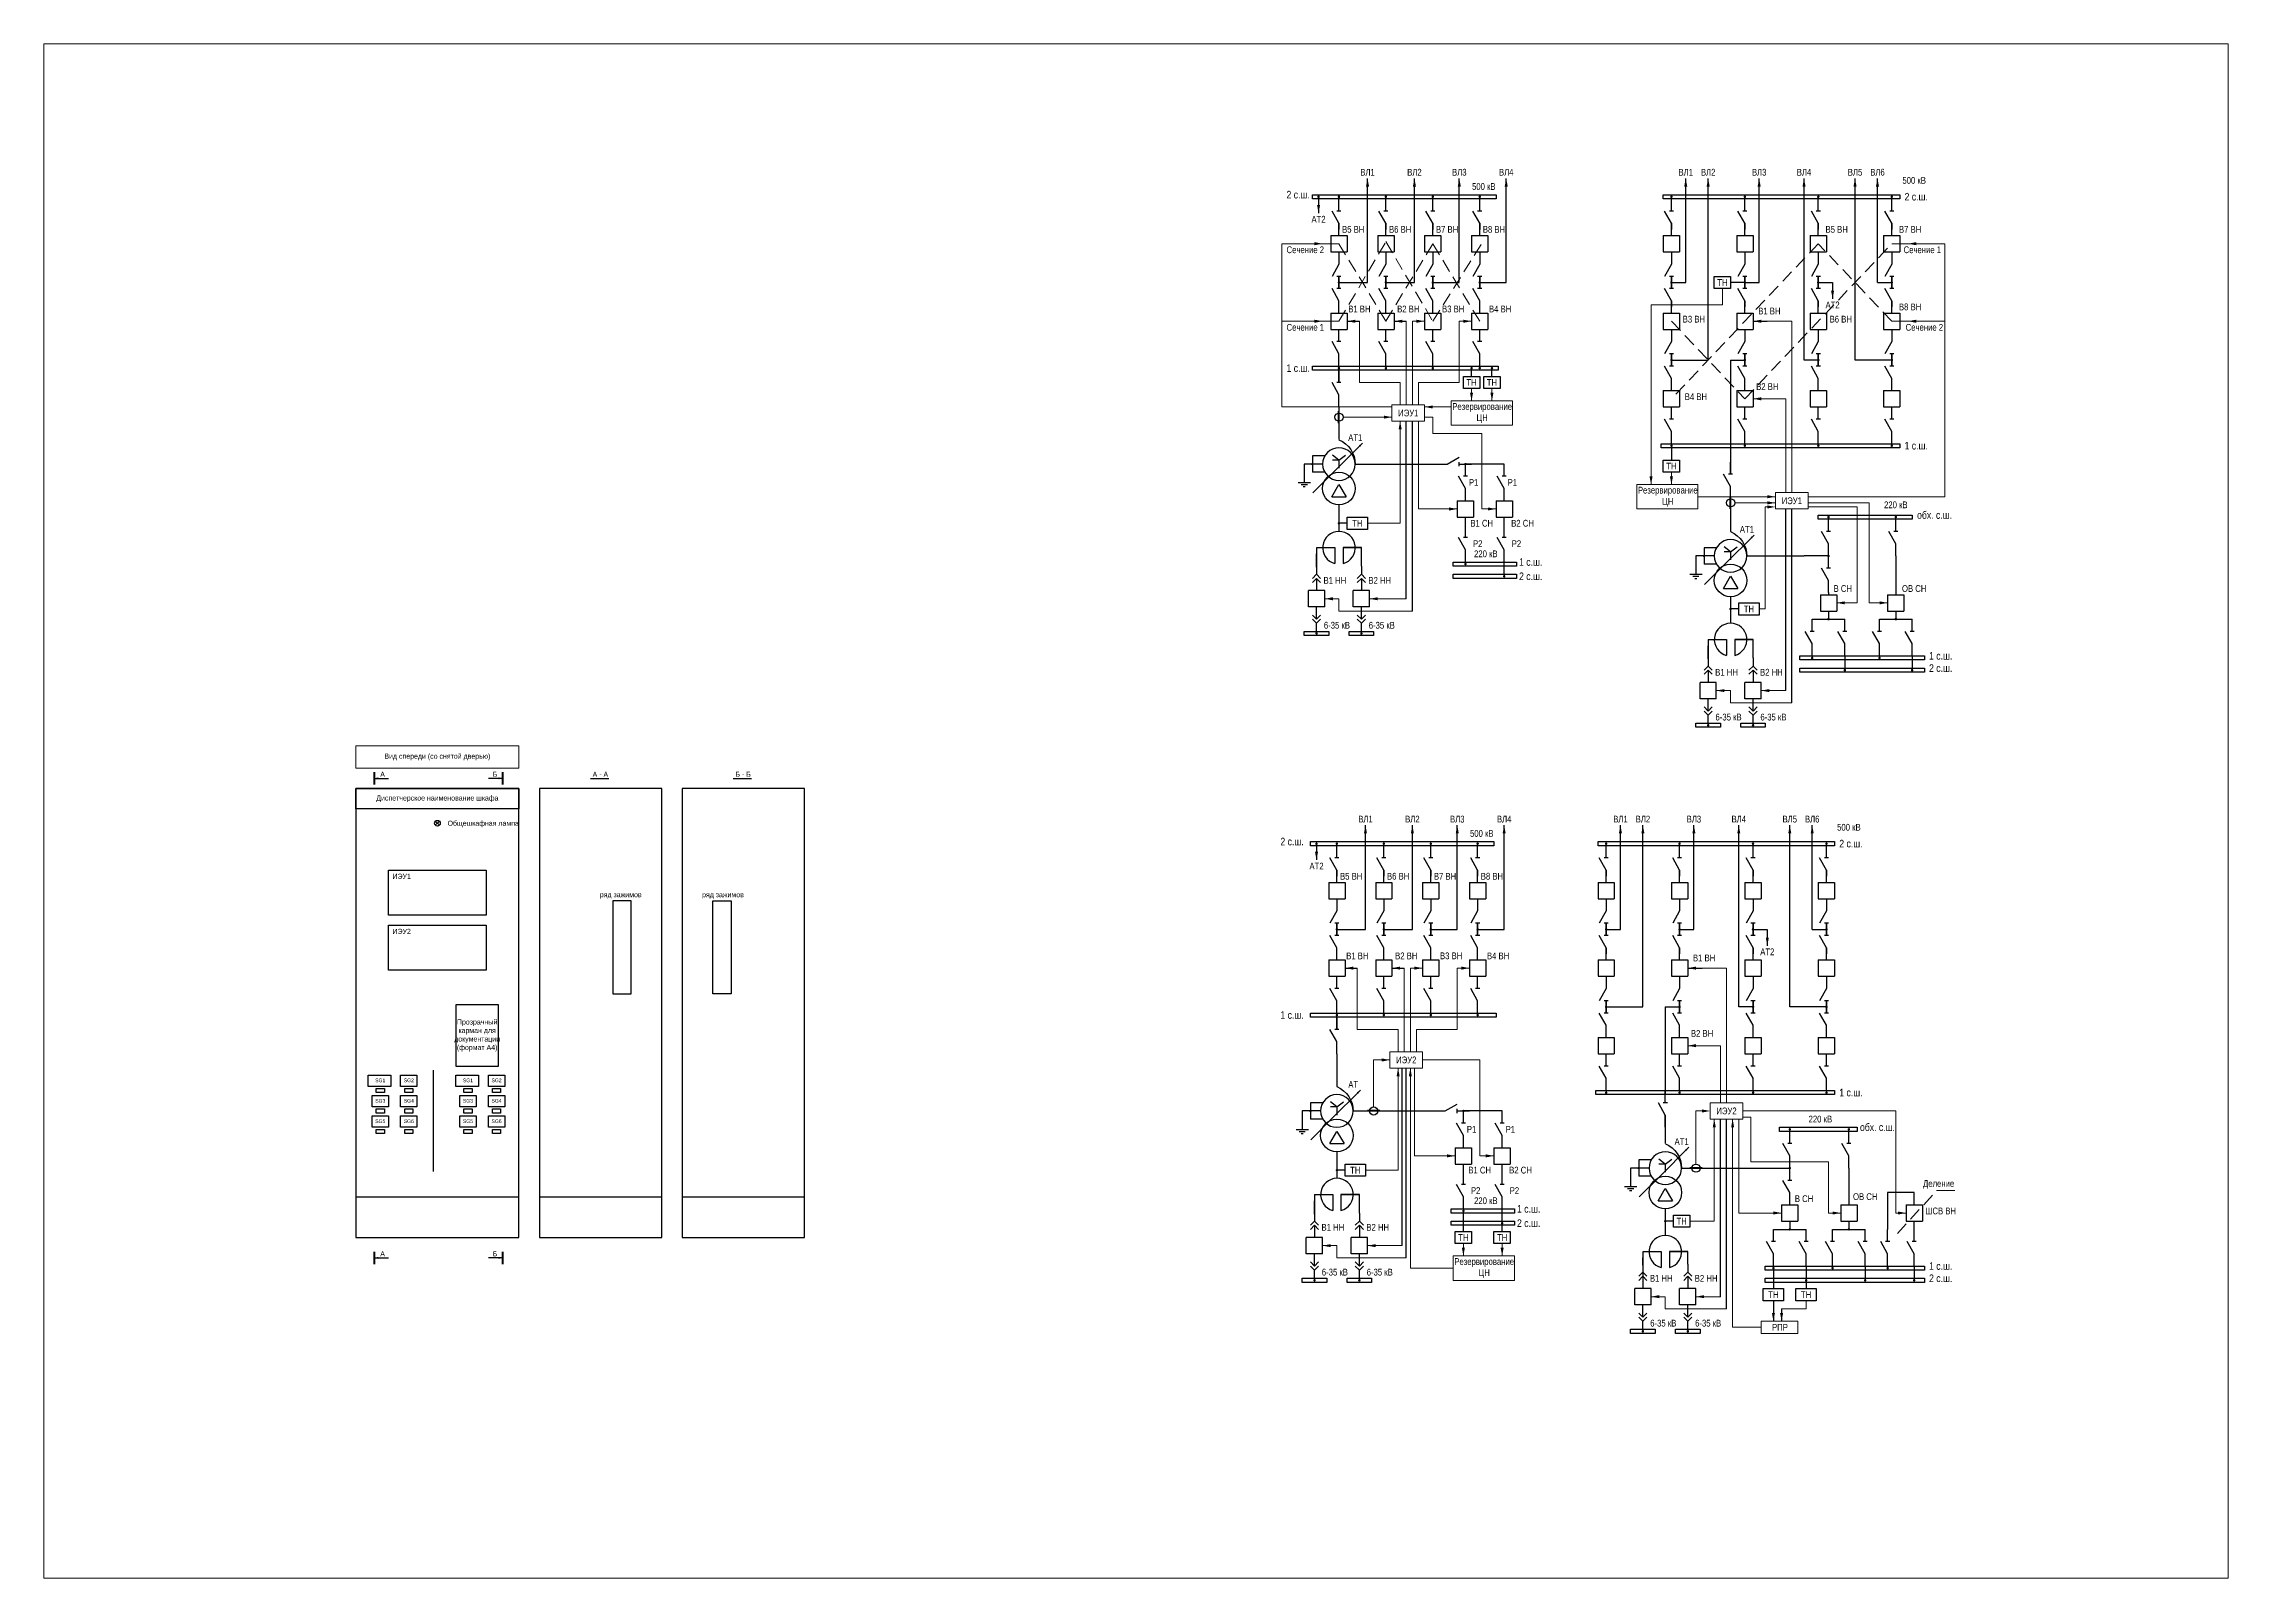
# Model space of a CAD drawing. Header units: millimetres. Extents: x 5769 to 10700, y 4225 to 6895.
# Drawn here: x 6855 to 7926, y 4225 to 4977 of the extents above; entities that cross this region are included whole.
import ezdxf
from ezdxf.enums import TextEntityAlignment as Align

# ---------------------------------------------------------------- set-up
doc = ezdxf.new("R2010")
doc.units = ezdxf.units.MM
doc.linetypes.add('HIDDEN', pattern=[9.525, 6.35, -3.175])
for name, color, linetype, lineweight in [('Основная', 7, 'Continuous', 30), ('Толстая', 7, 'Continuous', 53), ('Тонкая', 7, 'Continuous', 13)]:
    doc.layers.add(name, color=color, linetype=linetype, lineweight=lineweight)
doc.styles.add('Narrow', font='ARIALN.TTF')
doc.styles.get("Standard").update_dxf_attribs({"font": 'ARIALN.TTF'})
doc.styles.add('Вывод', font='tahoma.ttf', dxfattribs={"height": 2.5})
doc.styles.add('Компонент', font='ARIALN.TTF', dxfattribs={"height": 3.5})

msp = doc.modelspace()

# ---------------------------------------------------------------- texts
at = {"layer": 'Основная', "style": 'Narrow'}
for s, p in [('А', (7020, 4619)), ('Б', (7075.1, 4619)), ('А - А', (7124.1, 4619)), ('Б - Б', (7194.1, 4619)), ('Общешкафная лампа', (7053, 4595)), ('ИЭУ1 ', (7026, 4569)), ('ИЭУ2', (7026, 4542)), ('А', (7020, 4384)), ('Б', (7075.1, 4384))]:
    msp.add_text(s, height=2.5, dxfattribs=at).set_placement(p, align=Align.MIDDLE_LEFT)
for s, height, p in [('ряд зажимов', 2.5, (7137.9, 4560)), ('ряд зажимов', 2.5, (7188, 4560)), ('SG1', 1.8, (7020, 4469)), ('SG2', 1.8, (7034, 4469)), ('SG1', 1.8, (7063, 4469)), ('SG2', 1.8, (7077, 4469)), ('SG3', 1.8, (7020, 4459)), ('SG4', 1.8, (7034, 4459)), ('SG3', 1.8, (7063, 4459)), ('SG4', 1.8, (7077, 4459)), ('SG5', 1.8, (7020, 4449)), ('SG6', 1.8, (7034, 4449)), ('SG5', 1.8, (7063, 4449)), ('SG6', 1.8, (7077, 4449))]:
    msp.add_text(s, height=height, dxfattribs=at).set_placement(p, align=Align.MIDDLE_CENTER)
at = {"layer": 'Основная', "attachment_point": 5, "style": 'Narrow'}
for s, insert, char_height, width in [('\\pi-9.9,l9.9,t9.9;ВЛ1', (7504, 4914), 3.3, 40.332), ('\\pi-9.9,l9.9,t9.9;ВЛ2', (7527, 4914), 3.3, 40.332), ('\\pi-9.9,l9.9,t9.9;ВЛ3', (7549, 4914), 3.3, 40.332), ('\\pi-9.9,l9.9,t9.9;500 кВ', (7561, 4907), 3.3, 16.501), ('\\pi-9.9,l9.9,t9.9;ВЛ4', (7572, 4914), 3.3, 40.332), ('\\pi-9.9,l9.9,t9.9;ВЛ1', (7660, 4914), 3.3, 40.332), ('\\pi-9.9,l9.9,t9.9;ВЛ2', (7671, 4914), 3.3, 40.332), ('\\pi-9.9,l9.9,t9.9;ВЛ3', (7696, 4914), 3.3, 40.332), ('\\pi-9.9,l9.9,t9.9;ВЛ4', (7718, 4914), 3.3, 40.332), ('\\pi-9.9,l9.9,t9.9;ВЛ5', (7743, 4914), 3.3, 40.332), ('\\pi-9.9,l9.9,t9.9;ВЛ6', (7754, 4914), 3.3, 40.332), ('\\pi-9.9,l9.9,t9.9;500 кВ', (7772, 4910), 3.3, 16.501), ('\\pi-11.1,l11.1,t11.1;2 с.ш.', (7470, 4903), 3.7, 53.381), ('\\pi-11.1,l11.1,t11.1;2 с.ш.', (7773, 4902), 3.7, 53.381), ('\\pi-9.9,l9.9,t9.9;АТ2', (7480, 4891), 3.3, 10), ('\\pi-9.9,l9.9,t9.9;В5 ВН', (7497, 4886), 3.3, 21.849), ('\\pi-9.9,l9.9,t9.9;В6 ВН', (7520, 4886), 3.3, 21.849), ('\\pi-9.9,l9.9,t9.9;В7 ВН', (7543, 4886), 3.3, 21.849), ('\\pi-9.9,l9.9,t9.9;В8 ВН', (7566, 4886), 3.3, 21.849), ('\\pi-9.9,l9.9,t9.9;В5 ВН', (7734, 4886), 3.3, 21.849), ('\\pi-9.9,l9.9,t9.9;В7 ВН', (7770, 4886), 3.3, 21.849), ('\\pi-9.9,l9.9,t9.9;Сечение 2', (7473.5, 4876), 3.3, 24.849), ('\\pi-9.9,l9.9,t9.9;Сечение 1', (7776, 4876), 3.3, 21.849), ('ТН', (7678, 4860), 3.3, 10), ('\\pi-9.9,l9.9,t9.9;В1 ВН', (7500, 4847), 3.3, 21.849), ('\\pi-9.9,l9.9,t9.9;В2 ВН', (7524, 4847), 3.3, 21.849), ('\\pi-9.9,l9.9,t9.9;В3 ВН', (7546, 4847), 3.3, 21.849), ('\\pi-9.9,l9.9,t9.9;В4 ВН', (7569, 4847), 3.3, 21.849), ('\\pi-9.9,l9.9,t9.9;В3 ВН', (7664, 4842), 3.3, 21.849), ('\\pi-9.9,l9.9,t9.9;В1 ВН', (7701, 4846), 3.3, 21.849), ('\\pi-9.9,l9.9,t9.9;АТ2', (7732, 4849), 3.3, 10), ('\\pi-9.9,l9.9,t9.9;В6 ВН', (7736, 4842), 3.3, 21.849), ('\\pi-9.9,l9.9,t9.9;В8 ВН', (7770, 4848), 3.3, 21.849), ('\\pi-9.9,l9.9,t9.9;Сечение 1', (7473.5, 4838), 3.3, 24.849), ('\\pi-9.9,l9.9,t9.9;Сечение 2', (7777, 4838), 3.3, 21.849), ('\\pi-11.1,l11.1,t11.1;1 с.ш.', (7470, 4818), 3.7, 53.381), ('ТН', (7555, 4811), 3.3, 10), ('ТН', (7565, 4811), 3.3, 10), ('\\pi-9.9,l9.9,t9.9;В2 ВН', (7700, 4809), 3.3, 21.849), ('Резервирование ЦН', (7560.2, 4796), 3.3, 18.389), ('\\pi-9.9,l9.9,t9.9;В4 ВН', (7665, 4804), 3.3, 21.849), ('ИЭУ1', (7524, 4796), 3.3, 16), ('\\pi-9.9,l9.9,t9.9;AT1', (7498, 4784), 3.3, 10), ('\\pi-11.1,l11.1,t11.1;1 с.ш.', (7773, 4780), 3.7, 53.381), ('ТН', (7653, 4770), 3.3, 10), ('\\pi-9.9,l9.9,t9.9;Р1', (7556, 4762), 3.3, 10), ('\\pi-9.9,l9.9,t9.9;Р1', (7575, 4762), 3.3, 10), ('Резервирование ЦН', (7651.2, 4755), 3.3, 18.389), ('ИЭУ1', (7712, 4753), 3.3, 16), ('\\pi-9.9,l9.9,t9.9;220 кВ', (7763, 4751), 3.3, 53.381), ('\\pi-11.1,l11.1,t11.1;обх. с.ш.', (7782, 4746), 3.7, 53.381), ('ТН', (7499, 4742), 3.3, 10), ('\\pi-9.9,l9.9,t9.9;В1 СН', (7560, 4742), 3.3, 21.849), ('\\pi-9.9,l9.9,t9.9;В2 СН', (7580, 4742), 3.3, 21.849), ('\\pi-9.9,l9.9,t9.9;AT1', (7690, 4739), 3.3, 10), ('\\pi-9.9,l9.9,t9.9;Р2', (7558, 4732), 3.3, 10), ('\\pi-9.9,l9.9,t9.9;220 кВ', (7562, 4727), 3.3, 16.501), ('\\pi-9.9,l9.9,t9.9;Р2', (7577, 4732), 3.3, 10), ('\\pi-11.1,l11.1,t11.1;1 с.ш.', (7584, 4723), 3.7, 53.381), ('\\pi-9.9,l9.9,t9.9;В1 НН', (7488, 4714), 3.3, 21.849), ('\\pi-9.9,l9.9,t9.9;В2 НН', (7510, 4714), 3.3, 21.849), ('\\pi-11.1,l11.1,t11.1;2 с.ш.', (7584, 4716), 3.7, 53.381), ('\\pi-9.9,l9.9,t9.9;В СН', (7737, 4710), 3.3, 10), ('\\pi-9.9,l9.9,t9.9;ОВ СН', (7772, 4710), 3.3, 15.035), ('\\pi-9.9,l9.9,t9.9;6-35 кВ', (7489, 4692), 3.3, 40.332), ('\\pi-9.9,l9.9,t9.9;6-35 кВ', (7511, 4692), 3.3, 40.332), ('ТН', (7691, 4700), 3.3, 10), ('\\pi-9.9,l9.9,t9.9;В1 НН', (7680, 4669), 3.3, 21.849), ('\\pi-9.9,l9.9,t9.9;В2 НН', (7702, 4669), 3.3, 21.849), ('\\pi-11.1,l11.1,t11.1;2 с.ш.', (7785, 4671), 3.7, 53.381), ('\\pi-11.1,l11.1,t11.1;1 с.ш.', (7785, 4677), 3.7, 53.381), ('\\pi-9.9,l9.9,t9.9;6-35 кВ', (7681, 4647), 3.3, 40.332), ('\\pi-9.9,l9.9,t9.9;6-35 кВ', (7703, 4647), 3.3, 40.332), ('Диспетчерское наименование шкафа', (7048, 4607), 2.5, 80), ('\\pi-9.9,l9.9,t9.9;ВЛ1', (7503, 4597), 3.3, 40.332), ('\\pi-9.9,l9.9,t9.9;ВЛ2', (7526, 4597), 3.3, 40.332), ('\\pi-9.9,l9.9,t9.9;ВЛ3', (7548, 4597), 3.3, 40.332), ('\\pi-9.9,l9.9,t9.9;ВЛ4', (7571, 4597), 3.3, 40.332), ('\\pi-9.9,l9.9,t9.9;ВЛ1', (7628, 4597), 3.3, 40.332), ('\\pi-9.9,l9.9,t9.9;ВЛ2', (7639, 4597), 3.3, 40.332), ('\\pi-9.9,l9.9,t9.9;ВЛ3', (7664, 4597), 3.3, 40.332), ('\\pi-9.9,l9.9,t9.9;ВЛ4', (7686, 4597), 3.3, 40.332), ('\\pi-9.9,l9.9,t9.9;ВЛ5', (7711, 4597), 3.3, 40.332), ('\\pi-9.9,l9.9,t9.9;ВЛ6', (7722, 4597), 3.3, 40.332), ('\\pi-9.9,l9.9,t9.9;500 кВ', (7740, 4593), 3.3, 16.501), ('\\pi-11.1,l11.1,t11.1;2 с.ш.', (7467, 4586), 3.7, 53.381), ('\\pi-9.9,l9.9,t9.9;500 кВ', (7560, 4590), 3.3, 16.501), ('\\pi-11.1,l11.1,t11.1;2 с.ш.', (7741, 4585), 3.7, 53.381), ('\\pi-9.9,l9.9,t9.9;АТ2', (7479, 4574), 3.3, 10), ('\\pi-9.9,l9.9,t9.9;В5 ВН', (7496, 4569), 3.3, 21.849), ('\\pi-9.9,l9.9,t9.9;В6 ВН', (7519, 4569), 3.3, 21.849), ('\\pi-9.9,l9.9,t9.9;В7 ВН', (7542, 4569), 3.3, 21.849), ('\\pi-9.9,l9.9,t9.9;В8 ВН', (7565, 4569), 3.3, 21.849), ('\\pi-9.9,l9.9,t9.9;В1 ВН', (7499, 4530), 3.3, 21.849), ('\\pi-9.9,l9.9,t9.9;В2 ВН', (7523, 4530), 3.3, 21.849), ('\\pi-9.9,l9.9,t9.9;В3 ВН', (7545, 4530), 3.3, 21.849), ('\\pi-9.9,l9.9,t9.9;В4 ВН', (7568, 4530), 3.3, 21.849), ('\\pi-9.9,l9.9,t9.9;В1 ВН', (7669, 4529), 3.3, 21.849), ('\\pi-9.9,l9.9,t9.9;АТ2', (7700, 4532), 3.3, 10), ('Прозрачный карман для документации (формат А4)', (7067.5, 4491), 2.5, 21), ('\\pi-11.1,l11.1,t11.1;1 с.ш.', (7467, 4501), 3.7, 53.381), ('\\pi-9.9,l9.9,t9.9;В2 ВН', (7668, 4492), 3.3, 21.849), ('ИЭУ2', (7523, 4479), 3.3, 16), ('\\pi-9.9,l9.9,t9.9;AT', (7497, 4467), 3.3, 10), ('ИЭУ2', (7680, 4454), 3.3, 16), ('\\pi-11.1,l11.1,t11.1;1 с.ш.', (7741, 4463), 3.7, 53.381), ('\\pi-9.9,l9.9,t9.9;Р1', (7555, 4445), 3.3, 10), ('\\pi-9.9,l9.9,t9.9;Р1', (7574, 4445), 3.3, 10), ('\\pi-9.9,l9.9,t9.9;220 кВ', (7726, 4450), 3.3, 53.381), ('\\pi-11.1,l11.1,t11.1;обх. с.ш.', (7754, 4446), 3.7, 53.381), ('\\pi-9.9,l9.9,t9.9;AT1', (7658, 4439), 3.3, 10), ('ТН', (7498, 4425), 3.3, 10), ('\\pi-9.9,l9.9,t9.9;В1 СН', (7559, 4425), 3.3, 21.849), ('\\pi-9.9,l9.9,t9.9;В2 СН', (7579, 4425), 3.3, 21.849), ('\\pi-9.9,l9.9,t9.9;Р2', (7557, 4415), 3.3, 10), ('\\pi-9.9,l9.9,t9.9;Р2', (7576, 4415), 3.3, 10), ('\\pi-9.9,l9.9,t9.9;В СН', (7718, 4411), 3.3, 10), ('\\pi-9.9,l9.9,t9.9;ОВ СН', (7748, 4412), 3.3, 15.035), ('\\pi-9.9,l9.9,t9.9;Деление', (7784, 4418), 3.3, 21.849), ('\\pi-9.9,l9.9,t9.9;220 кВ', (7562, 4410), 3.3, 16.501), ('\\pi-11.1,l11.1,t11.1;1 с.ш.', (7583, 4406), 3.7, 53.381), ('\\pi-9.9,l9.9,t9.9;ШСВ ВН', (7785, 4405), 3.3, 18.758), ('\\pi-9.9,l9.9,t9.9;В1 НН', (7487, 4397), 3.3, 21.849), ('\\pi-9.9,l9.9,t9.9;В2 НН', (7509, 4397), 3.3, 21.849), ('ТН', (7551, 4392), 3.3, 10), ('ТН', (7570, 4392), 3.3, 10), ('\\pi-11.1,l11.1,t11.1;2 с.ш.', (7583, 4399), 3.7, 53.381), ('ТН', (7658, 4400), 3.3, 8), ('Резервирование ЦН', (7561.2, 4377), 3.3, 18.389), ('\\pi-9.9,l9.9,t9.9;6-35 кВ', (7488, 4375), 3.3, 40.332), ('\\pi-9.9,l9.9,t9.9;6-35 кВ', (7510, 4375), 3.3, 40.332), ('\\pi-9.9,l9.9,t9.9;В1 НН', (7648, 4372), 3.3, 21.849), ('\\pi-9.9,l9.9,t9.9;В2 НН', (7670, 4372), 3.3, 21.849), ('\\pi-11.1,l11.1,t11.1;2 с.ш.', (7785, 4372), 3.7, 53.381), ('\\pi-11.1,l11.1,t11.1;1 с.ш.', (7785, 4378), 3.7, 53.381), ('ТН', (7703, 4364), 3.3, 10), ('ТН', (7719, 4364), 3.3, 10), ('\\pi-9.9,l9.9,t9.9;6-35 кВ', (7649, 4350), 3.3, 40.332), ('\\pi-9.9,l9.9,t9.9;6-35 кВ', (7671, 4350), 3.3, 40.332), ('\\pt9.9;РПР', (7706.2, 4348), 3.3, 17.56)]:
    msp.add_mtext(s, dxfattribs=dict(at, insert=insert, char_height=char_height, width=width))

# ---------------------------------------------------------------- blocks, each defined once
blk = doc.blocks.new('*U32')
at = {"color": 0}
blk.add_line((0, 0), (6, 3.4), dxfattribs=at)
blk = doc.blocks.new('*U23')
at = {"color": 0}
blk.add_line((0, -1), (0, 1), dxfattribs=at)
blk = doc.blocks.new('*U21')
at = {"color": 0}
for p, q in [((0, 3), (0, 9)), ((0, -9), (0, -3))]:
    blk.add_line(p, q, dxfattribs=at)
at = {"color": 0, "ltscale": 0.25, "rotation": 89.99999999999999}
for name, p in [('*U32', (0, -3)), ('*U23', (0, 3))]:
    blk.add_blockref(name, p, dxfattribs=at)
at = {"layer": 'Основная'}
for tag, height, style, p in [('ОУ', 3.5, 'Компонент', (-12, 0)), ('В1', 2.5, 'Вывод', (2, 7)), ('В2', 2.5, 'Вывод', (2, -7))]:
    blk.add_attdef(tag, text='', height=height, dxfattribs=dict(at, style=style)).set_placement(p, align=Align.MIDDLE_CENTER)
blk = doc.blocks.new('*U29')
at = {"color": 0}
for p, q in [((0, 0), (-8, 0)), ((-8, -8), (-8, 0)), ((0, -8), (0, 0)), ((0, -8), (-8, -8))]:
    blk.add_line(p, q, dxfattribs=at)
at = {"layer": 'Основная', "style": 'Компонент'}
blk.add_attdef('ОУ', text='', height=3.5, dxfattribs=at).set_placement((-15, -3), align=Align.MIDDLE_CENTER)
blk = doc.blocks.new('*U35')
at = {"color": 0}
for p, q in [((0, 9), (0, 3)), ((0, -3), (0, -9))]:
    blk.add_line(p, q, dxfattribs=at)
at = {"color": 0, "ltscale": 0.25, "xscale": -1, "rotation": 90}
for name, p in [('*U32', (0, 3)), ('*U23', (0, -3))]:
    blk.add_blockref(name, p, dxfattribs=at)
at = {"layer": 'Основная'}
for tag, height, style, p in [('ОУ', 3.5, 'Компонент', (-12, 0)), ('В2', 2.5, 'Вывод', (2, 7)), ('В1', 2.5, 'Вывод', (2, -7))]:
    blk.add_attdef(tag, text='', height=height, dxfattribs=dict(at, style=style)).set_placement(p, align=Align.MIDDLE_CENTER)
blk = doc.blocks.new('*U41')
at = {"ltscale": 0.25}
blk.add_circle((0, 0), 2, dxfattribs=at)
at = {"layer": 'Основная', "color": 0, "lineweight": 50}
blk.add_line((0, -3), (0, 3), dxfattribs=at)
at = {"layer": 'Основная', "style": 'Компонент'}
blk.add_attdef('ОУ', text='', height=3.5, dxfattribs=at).set_placement((-6, 0), align=Align.MIDDLE_CENTER)
blk = doc.blocks.new('*U14')
at = {"ltscale": 0.25}
for p, q in [((-3.5, -4), (0, 2)), ((0, 2), (3.5, -4)), ((-3.5, -4), (3.5, -4))]:
    blk.add_line(p, q, dxfattribs=at)
blk.add_circle((0, 0), 8, dxfattribs=at)
at = {"layer": 'Основная', "style": 'Компонент'}
blk.add_attdef('ОУ', text='', height=3.5, dxfattribs=at).set_placement((17, 0), align=Align.MIDDLE_CENTER)
blk = doc.blocks.new('*U15')
at = {"ltscale": 0.25}
for p, q in [((0, 0), (-20, 0)), ((14.4, 0), (0, 0))]:
    blk.add_line(p, q, dxfattribs=at)
blk.add_lwpolyline([(-18, 0, 1, 0, 0), (-20, 0, 0, 0, 0)], format="xyseb", dxfattribs=at)
at = {"layer": 'Основная', "style": 'Вывод'}
blk.add_attdef('ОС', text='', height=2.5, dxfattribs=at).set_placement((3, 2), align=Align.MIDDLE_CENTER)
blk = doc.blocks.new('*U68')
at = {"ltscale": 0.25}
for q in [(-3.2, 4.4), (3.2, 4.4), (0, -2), (3.2, 2)]:
    blk.add_line((0, 2), q, dxfattribs=at)
blk.add_circle((0, 0), 8, dxfattribs=at)
blk.add_arc((5.2, -0.2), 13.2, 113.2803, 179.3396, dxfattribs=at)
at = {"layer": 'Основная', "style": 'Компонент'}
blk.add_attdef('ОУ', text='', height=3.5, dxfattribs=at).set_placement((-17, 0), align=Align.MIDDLE_CENTER)
blk = doc.blocks.new('*U50')
at = {"color": 0}
for p, q in [((-3, 0), (3, 0)), ((0, 3), (0, 0)), ((-1.5, -1), (1.5, -1)), ((-0.5, -2), (0.5, -2))]:
    blk.add_line(p, q, dxfattribs=at)
blk = doc.blocks.new('*U72')
at = {"layer": 'Основная', "ltscale": 0.25}
for p, q in [((2, 2), (0, 0)), ((0, 0), (2, -2))]:
    blk.add_line(p, q, dxfattribs=at)
blk = doc.blocks.new('*U40')
at = {"color": 0}
for p, q in [((0, 6), (0, 2)), ((0, 0), (0, -6))]:
    blk.add_line(p, q, dxfattribs=at)
at = {"color": 0, "ltscale": 0.25, "xscale": -1, "rotation": 90}
for p in [(0, 2), (0, 0)]:
    blk.add_blockref('*U72', p, dxfattribs=at)
at = {"layer": 'Основная'}
for tag, height, style, p in [('ОУ2', 3.5, 'Компонент', (-5, 6)), ('В2', 2.5, 'Вывод', (3, 6)), ('ОУ1', 3.5, 'Компонент', (-5, -6)), ('В1', 2.5, 'Вывод', (3, -6))]:
    blk.add_attdef(tag, text='', height=height, dxfattribs=dict(at, style=style)).set_placement(p, align=Align.MIDDLE_CENTER)
blk = doc.blocks.new('*U42')
at = {"color": 0}
for p, q in [((0, 0), (0, 6)), ((0, -6), (0, -2))]:
    blk.add_line(p, q, dxfattribs=at)
at = {"color": 0, "ltscale": 0.25, "rotation": 89.99999999999999}
for p in [(0, 0), (0, -2)]:
    blk.add_blockref('*U72', p, dxfattribs=at)
at = {"layer": 'Основная'}
for tag, height, style, p in [('ОУ1', 3.5, 'Компонент', (-5, 6)), ('В1', 2.5, 'Вывод', (3, 6)), ('ОУ2', 3.5, 'Компонент', (-5, -6)), ('В2', 2.5, 'Вывод', (3, -6))]:
    blk.add_attdef(tag, text='', height=height, dxfattribs=dict(at, style=style)).set_placement(p, align=Align.MIDDLE_CENTER)
blk = doc.blocks.new('*U69')
at = {"color": 0}
for p, q in [((0, 3), (0, 9)), ((0, -9), (0, -3))]:
    blk.add_line(p, q, dxfattribs=at)
at = {"color": 0, "ltscale": 0.25, "rotation": 89.99999999999999}
for name, p in [('*U32', (0, -3)), ('*U23', (0, 3))]:
    blk.add_blockref(name, p, dxfattribs=at)
at = {"layer": 'Основная'}
for tag, height, style, p in [('ОУ', 3.5, 'Компонент', (-13, -1)), ('В1', 2.5, 'Вывод', (2, 7)), ('В2', 2.5, 'Вывод', (2, -7))]:
    blk.add_attdef(tag, text='', height=height, dxfattribs=dict(at, style=style)).set_placement(p, align=Align.MIDDLE_CENTER)
blk = doc.blocks.new('*U51')
at = {"ltscale": 0.25}
blk.add_circle((0, 0), 2, dxfattribs=at)
at = {"layer": 'Основная', "color": 0, "lineweight": 50}
blk.add_line((3, 0), (-3, 0), dxfattribs=at)
at = {"layer": 'Основная', "style": 'Компонент'}
blk.add_attdef('ОУ', text='', height=3.5, dxfattribs=at).set_placement((0, -6), align=Align.MIDDLE_CENTER)
blk = doc.blocks.new('*T73')
at = {"layer": 'Defpoints', "color": 8, "linetype": 'ByBlock', "lineweight": 0, "transparency": 16777216}
for p, q in [((0, 0), (80, 0)), ((0, 0), (0, -11)), ((80, 0), (80, -11)), ((0, -11), (80, -11))]:
    blk.add_line(p, q, dxfattribs=at)
at = {"layer": 'Основная', "color": 0, "transparency": 16777216, "insert": (40, -5.5), "char_height": 2.5, "width": 78, "attachment_point": 5}
blk.add_mtext('Вид спереди (со снятой дверью) ', dxfattribs=at)

# ---------------------------------------------------------------- linework, layer by layer
for p, q in [((7494, 4841), (7500, 4841)), ((7517, 4841), (7523, 4841)), ((7693, 4841), (7700, 4841)), ((7523, 4705), (7523, 4792)), ((7526, 4699), (7526, 4792)), ((7709, 4660), (7709, 4749)), ((7712, 4654), (7712, 4749)), ((7493, 4524), (7499, 4524)), ((7516, 4524), (7522, 4524)), ((7661, 4524), (7668, 4524)), ((7521, 4388), (7521, 4475)), ((7523, 4382), (7523, 4475)), ((7677, 4363), (7677, 4450)), ((7680, 4357), (7680, 4450)), ((7703, 4361), (7703, 4352)), ((7703, 4358), (7703, 4351)), ((7707, 4357), (7707, 4351))]:
    msp.add_line(p, q)
at = {"linetype": 'HIDDEN', "ltscale": 100}
msp.add_line((7046, 4474), (7046, 4424.4), dxfattribs=at)
at = {"layer": 'Основная'}
for p, q in [((7504, 4860), (7504, 4911)), ((7527, 4860), (7527, 4911)), ((7549, 4860), (7549, 4911)), ((7572, 4860), (7572, 4911)), ((7660, 4860), (7660, 4911)), ((7671, 4822), (7671, 4911)), ((7696, 4860), (7696, 4911)), ((7718, 4822), (7718, 4911)), ((7743, 4822), (7743, 4911)), ((7754, 4860), (7754, 4911)), ((7480, 4902), (7480, 4894)), ((7480, 4901), (7480, 4902)), ((7490, 4901), (7490, 4902)), ((7513, 4901), (7513, 4902)), ((7536, 4901), (7536, 4902)), ((7559, 4901), (7559, 4902)), ((7653, 4901), (7653, 4902)), ((7689, 4901), (7689, 4902)), ((7725, 4901), (7725, 4902)), ((7761, 4901), (7761, 4902)), ((7490, 4889), (7490, 4886)), ((7513, 4889), (7513, 4886)), ((7536, 4889), (7536, 4886)), ((7559, 4889), (7559, 4886)), ((7653, 4889), (7653, 4886)), ((7689, 4889), (7689, 4886)), ((7725, 4889), (7725, 4886)), ((7761, 4889), (7761, 4886)), ((7490, 4860), (7504, 4860)), ((7513, 4860), (7527, 4860)), ((7536, 4860), (7549, 4860)), ((7559, 4860), (7572, 4860)), ((7653, 4860), (7660, 4860)), ((7689, 4860), (7682, 4860)), ((7689, 4860), (7696, 4860)), ((7725, 4860), (7732, 4860)), ((7732, 4860), (7732, 4852)), ((7754, 4860), (7761, 4860)), ((7653, 4851), (7653, 4848)), ((7689, 4851), (7689, 4848)), ((7725, 4851), (7725, 4848)), ((7761, 4851), (7761, 4848)), ((7490, 4831), (7490, 4835)), ((7513, 4831), (7513, 4835)), ((7536, 4831), (7536, 4835)), ((7559, 4831), (7559, 4835)), ((7653, 4822), (7671, 4822)), ((7682, 4822), (7682, 4779)), ((7682, 4822), (7689, 4822)), ((7725, 4822), (7718, 4822)), ((7761, 4822), (7743, 4822)), ((7490, 4817), (7490, 4819)), ((7490, 4817), (7490, 4811)), ((7513, 4819), (7513, 4818)), ((7536, 4819), (7536, 4818)), ((7555, 4814), (7555, 4818)), ((7559, 4819), (7559, 4818)), ((7565, 4814), (7565, 4818)), ((7490, 4799), (7490, 4783)), ((7490, 4797), (7490, 4797)), ((7653, 4793), (7653, 4797)), ((7689, 4793), (7689, 4797)), ((7725, 4793), (7725, 4797)), ((7761, 4793), (7761, 4797)), ((7653, 4781), (7653, 4780)), ((7653, 4780), (7653, 4773)), ((7682, 4779), (7682, 4766)), ((7689, 4781), (7689, 4780)), ((7725, 4781), (7725, 4780)), ((7761, 4781), (7761, 4780)), ((7571, 4771), (7552, 4771)), ((7490, 4751), (7490, 4738)), ((7552, 4741), (7552, 4745)), ((7571, 4741), (7571, 4745)), ((7682, 4754), (7682, 4742)), ((7730, 4744), (7730, 4745)), ((7763, 4744), (7763, 4745)), ((7494, 4742), (7490, 4742)), ((7682, 4742), (7682, 4738)), ((7479, 4730), (7479, 4717)), ((7479, 4720.5), (7479, 4727)), ((7730, 4726), (7718, 4726)), ((7763, 4726), (7763, 4708)), ((7552, 4723), (7552, 4722)), ((7571, 4717), (7571, 4723)), ((7571, 4717), (7571, 4716)), ((7682, 4706), (7682, 4693)), ((7730, 4708), (7730, 4707)), ((7763, 4708), (7763, 4707)), ((7686, 4700), (7682, 4700)), ((7722, 4695), (7730, 4695)), ((7730, 4699), (7730, 4695)), ((7730, 4695), (7738, 4695)), ((7755, 4695), (7763, 4695)), ((7763, 4699), (7763, 4695)), ((7763, 4695), (7771, 4695)), ((7479, 4689), (7479, 4688)), ((7501, 4689), (7501, 4688)), ((7671, 4685), (7671, 4672)), ((7671, 4675.5), (7671, 4682)), ((7722, 4677), (7722, 4676)), ((7738, 4677), (7738, 4671)), ((7738, 4671), (7738, 4670)), ((7755, 4677), (7755, 4676)), ((7771, 4677), (7771, 4671)), ((7771, 4671), (7771, 4670)), ((7671, 4644), (7671, 4643)), ((7693, 4644), (7693, 4643)), ((7479, 4585), (7479, 4577)), ((7479, 4584), (7479, 4585)), ((7489, 4584), (7489, 4585)), ((7503, 4543), (7503, 4594)), ((7512, 4584), (7512, 4585)), ((7526, 4543), (7526, 4594)), ((7535, 4584), (7535, 4585)), ((7548, 4543), (7548, 4594)), ((7558, 4584), (7558, 4585)), ((7571, 4543), (7571, 4594)), ((7621, 4584), (7621, 4585)), ((7628, 4543), (7628, 4594)), ((7639, 4505), (7639, 4594)), ((7657, 4584), (7657, 4585)), ((7664, 4543), (7664, 4594)), ((7686, 4505), (7686, 4594)), ((7693, 4584), (7693, 4585)), ((7711, 4505), (7711, 4594)), ((7722, 4543), (7722, 4594)), ((7729, 4584), (7729, 4585)), ((7489, 4572), (7489, 4569)), ((7512, 4572), (7512, 4569)), ((7535, 4572), (7535, 4569)), ((7558, 4572), (7558, 4569)), ((7621, 4572), (7621, 4569)), ((7657, 4572), (7657, 4569)), ((7693, 4572), (7693, 4569)), ((7729, 4572), (7729, 4569)), ((7489, 4543), (7503, 4543)), ((7512, 4543), (7526, 4543)), ((7535, 4543), (7548, 4543)), ((7558, 4543), (7571, 4543)), ((7621, 4543), (7628, 4543)), ((7657, 4543), (7664, 4543)), ((7693, 4543), (7700, 4543)), ((7700, 4543), (7700, 4535)), ((7722, 4543), (7729, 4543)), ((7621, 4534), (7621, 4531)), ((7657, 4534), (7657, 4531)), ((7693, 4534), (7693, 4531)), ((7729, 4534), (7729, 4531)), ((7489, 4514), (7489, 4518)), ((7512, 4514), (7512, 4518)), ((7535, 4514), (7535, 4518)), ((7558, 4514), (7558, 4518)), ((7489, 4500), (7489, 4502)), ((7489, 4500), (7489, 4494)), ((7512, 4502), (7512, 4501)), ((7535, 4502), (7535, 4501)), ((7558, 4502), (7558, 4501)), ((7621, 4505), (7639, 4505)), ((7650, 4505), (7650, 4462)), ((7650, 4505), (7657, 4505)), ((7693, 4505), (7686, 4505)), ((7729, 4505), (7711, 4505)), ((7489, 4482), (7489, 4466)), ((7621, 4476), (7621, 4480)), ((7657, 4476), (7657, 4480)), ((7693, 4476), (7693, 4480)), ((7729, 4476), (7729, 4480)), ((7621, 4464), (7621, 4463)), ((7657, 4464), (7657, 4463)), ((7693, 4464), (7693, 4463)), ((7729, 4464), (7729, 4463)), ((7570, 4454), (7551, 4454)), ((7650, 4452), (7650, 4442)), ((7711, 4444), (7711, 4445)), ((7740, 4444), (7740, 4445)), ((7489, 4434), (7489, 4421)), ((7650, 4442), (7650, 4438)), ((7493, 4425), (7489, 4425)), ((7551, 4424), (7551, 4428)), ((7570, 4424), (7570, 4428)), ((7740, 4426), (7740, 4408)), ((7478, 4413), (7478, 4400)), ((7772, 4414), (7759, 4414)), ((7759, 4414), (7759, 4396)), ((7772, 4408), (7772, 4414)), ((7478, 4403.5), (7478, 4410)), ((7551, 4406), (7551, 4405)), ((7551, 4395), (7551, 4405)), ((7570, 4400), (7570, 4406)), ((7650, 4406), (7650, 4393)), ((7570, 4400), (7570, 4399)), ((7570, 4395), (7570, 4399)), ((7654, 4400), (7650, 4400)), ((7703, 4396), (7711, 4396)), ((7711, 4400), (7711, 4396)), ((7711, 4396), (7719, 4396)), ((7732, 4396), (7740, 4396)), ((7740, 4400), (7740, 4396)), ((7740, 4396), (7748, 4396)), ((7772, 4396), (7772, 4400)), ((7639, 4385), (7639, 4372)), ((7639, 4378.5), (7639, 4382)), ((7478, 4372), (7478, 4371)), ((7500, 4372), (7500, 4371)), ((7703, 4378), (7703, 4377)), ((7703, 4377), (7703, 4367)), ((7719, 4378), (7719, 4372)), ((7719, 4372), (7719, 4371)), ((7719, 4371), (7719, 4367)), ((7732, 4378), (7732, 4377)), ((7748, 4378), (7748, 4372)), ((7748, 4372), (7748, 4371)), ((7759, 4378), (7759, 4377)), ((7772, 4378), (7772, 4372)), ((7772, 4372), (7772, 4371)), ((7639, 4347), (7639, 4346)), ((7661, 4347), (7661, 4346))]:
    msp.add_line(p, q, dxfattribs=at)
at = {"layer": 'Основная', "ltscale": 100}
msp.add_line((7008, 4412), (7088, 4412), dxfattribs=at)
at = {"layer": 'Основная'}
for points in [[(7477, 4903), (7567, 4903), (7567, 4901), (7477, 4901)], [(7649, 4903), (7765, 4903), (7765, 4901), (7649, 4901)], [(7674, 4863), (7682, 4863), (7682, 4857), (7674, 4857)], [(7477, 4819), (7568, 4819), (7568, 4817), (7477, 4817)], [(7551, 4814), (7559, 4814), (7559, 4808), (7551, 4808)], [(7561, 4814), (7569, 4814), (7569, 4808), (7561, 4808)], [(7648, 4781), (7765, 4781), (7765, 4779), (7648, 4779)], [(7649, 4773), (7657, 4773), (7657, 4767), (7649, 4767)], [(7494, 4745), (7504, 4745), (7504, 4739), (7494, 4739)], [(7725, 4746), (7771, 4746), (7771, 4744), (7725, 4744)], [(7546, 4723), (7577, 4723), (7577, 4721), (7546, 4721)], [(7546, 4717), (7577, 4717), (7577, 4715), (7546, 4715)], [(7686, 4703), (7696, 4703), (7696, 4697), (7686, 4697)], [(7473, 4689), (7485, 4689), (7485, 4687), (7473, 4687)], [(7495, 4689), (7507, 4689), (7507, 4687), (7495, 4687)], [(7716, 4677), (7777, 4677), (7777, 4675), (7716, 4675)], [(7716, 4671), (7777, 4671), (7777, 4669), (7716, 4669)], [(7665, 4644), (7677, 4644), (7677, 4642), (7665, 4642)], [(7687, 4644), (7699, 4644), (7699, 4642), (7687, 4642)], [(7008, 4392), (7088, 4392), (7088, 4612), (7008, 4612)], [(7158, 4612), (7098, 4612), (7098, 4392), (7158, 4392)], [(7228, 4612), (7168, 4612), (7168, 4392), (7228, 4392)], [(7476, 4586), (7566, 4586), (7566, 4584), (7476, 4584)], [(7617, 4586), (7733, 4586), (7733, 4584), (7617, 4584)], [(7024, 4572), (7072, 4572), (7072, 4550), (7024, 4550)], [(7143, 4557), (7134, 4557), (7134, 4511.4), (7143, 4511.4)], [(7183, 4557), (7192, 4557), (7192, 4511.4), (7183, 4511.4)], [(7024, 4545), (7072, 4545), (7072, 4523), (7024, 4523)], [(7057, 4476), (7078, 4476), (7078, 4506), (7057, 4506)], [(7476, 4502), (7567, 4502), (7567, 4500), (7476, 4500)], [(7018, 4465), (7022, 4465), (7022, 4463), (7018, 4463)], [(7032, 4465), (7036, 4465), (7036, 4463), (7032, 4463)], [(7061, 4465), (7065, 4465), (7065, 4463), (7061, 4463)], [(7075, 4465), (7079, 4465), (7079, 4463), (7075, 4463)], [(7616, 4464), (7733, 4464), (7733, 4462), (7616, 4462)], [(7018, 4455), (7022, 4455), (7022, 4453), (7018, 4453)], [(7018, 4445), (7022, 4445), (7022, 4443), (7018, 4443)], [(7032, 4455), (7036, 4455), (7036, 4453), (7032, 4453)], [(7032, 4445), (7036, 4445), (7036, 4443), (7032, 4443)], [(7061, 4455), (7065, 4455), (7065, 4453), (7061, 4453)], [(7061, 4445), (7065, 4445), (7065, 4443), (7061, 4443)], [(7075, 4455), (7079, 4455), (7079, 4453), (7075, 4453)], [(7075, 4445), (7079, 4445), (7079, 4443), (7075, 4443)], [(7706, 4446), (7744, 4446), (7744, 4444), (7706, 4444)], [(7493, 4428), (7503, 4428), (7503, 4422), (7493, 4422)], [(7545, 4406), (7576, 4406), (7576, 4404), (7545, 4404)], [(7654, 4403), (7662, 4403), (7662, 4397), (7654, 4397)], [(7545, 4400), (7576, 4400), (7576, 4398), (7545, 4398)], [(7547, 4395), (7555, 4395), (7555, 4389), (7547, 4389)], [(7566, 4395), (7574, 4395), (7574, 4389), (7566, 4389)], [(7472, 4372), (7484, 4372), (7484, 4370), (7472, 4370)], [(7494, 4372), (7506, 4372), (7506, 4370), (7494, 4370)], [(7699, 4378), (7777, 4378), (7777, 4376), (7699, 4376)], [(7699, 4372), (7777, 4372), (7777, 4370), (7699, 4370)], [(7698, 4367), (7708, 4367), (7708, 4361), (7698, 4361)], [(7714, 4367), (7724, 4367), (7724, 4361), (7714, 4361)], [(7633, 4347), (7645, 4347), (7645, 4345), (7633, 4345)], [(7655, 4347), (7667, 4347), (7667, 4345), (7655, 4345)]]:
    msp.add_lwpolyline(points, close=True, dxfattribs=at)
at = {"layer": 'Основная', "ltscale": 0.25, "const_width": 0.6}
for points in [[(7479.7, 4902, 1), (7480.3, 4902, 1)], [(7489.7, 4902, 1), (7490.3, 4902, 1)], [(7512.7, 4902, 1), (7513.3, 4902, 1)], [(7535.7, 4902, 1), (7536.3, 4902, 1)], [(7558.7, 4902, 1), (7559.3, 4902, 1)], [(7652.7, 4902, 1), (7653.3, 4902, 1)], [(7688.7, 4902, 1), (7689.3, 4902, 1)], [(7724.7, 4902, 1), (7725.3, 4902, 1)], [(7760.7, 4902, 1), (7761.3, 4902, 1)], [(7490.3, 4860, 1), (7489.7, 4860, 1)], [(7513.3, 4860, 1), (7512.7, 4860, 1)], [(7536.3, 4860, 1), (7535.7, 4860, 1)], [(7559.3, 4860, 1), (7558.7, 4860, 1)], [(7653.3, 4860, 1), (7652.7, 4860, 1)], [(7689.3, 4860, 1), (7688.7, 4860, 1)], [(7725.3, 4860, 1), (7724.7, 4860, 1)], [(7761.3, 4860, 1), (7760.7, 4860, 1)], [(7653.3, 4822, 1), (7652.7, 4822, 1)], [(7689.3, 4822, 1), (7688.7, 4822, 1)], [(7725.3, 4822, 1), (7724.7, 4822, 1)], [(7761.3, 4822, 1), (7760.7, 4822, 1)], [(7489.7, 4818, 1), (7490.3, 4818, 1)], [(7512.7, 4818, 1), (7513.3, 4818, 1)], [(7535.7, 4818, 1), (7536.3, 4818, 1)], [(7554.7, 4818, 1), (7555.3, 4818, 1)], [(7558.7, 4818, 1), (7559.3, 4818, 1)], [(7564.7, 4818, 1), (7565.3, 4818, 1)], [(7652.7, 4780, 1), (7653.3, 4780, 1)], [(7688.7, 4780, 1), (7689.3, 4780, 1)], [(7724.7, 4780, 1), (7725.3, 4780, 1)], [(7760.7, 4780, 1), (7761.3, 4780, 1)], [(7476.7, 4771, 1), (7477.3, 4771, 1)], [(7551.7, 4771, 1), (7552.3, 4771, 1)], [(7729.7, 4745, 1), (7730.3, 4745, 1)], [(7762.7, 4745, 1), (7763.3, 4745, 1)], [(7489.7, 4742, 1), (7490.3, 4742, 1)], [(7668.7, 4726, 1), (7669.3, 4726, 1)], [(7730.3, 4726, 1), (7729.7, 4726, 1)], [(7551.7, 4722, 1), (7552.3, 4722, 1)], [(7570.7, 4716, 1), (7571.3, 4716, 1)], [(7681.7, 4700, 1), (7682.3, 4700, 1)], [(7730.3, 4695, 1), (7729.7, 4695, 1)], [(7763.3, 4695, 1), (7762.7, 4695, 1)], [(7478.7, 4688, 1), (7479.3, 4688, 1)], [(7500.7, 4688, 1), (7501.3, 4688, 1)], [(7721.7, 4676, 1), (7722.3, 4676, 1)], [(7737.7, 4670, 1), (7738.3, 4670, 1)], [(7754.7, 4676, 1), (7755.3, 4676, 1)], [(7770.7, 4670, 1), (7771.3, 4670, 1)], [(7670.7, 4643, 1), (7671.3, 4643, 1)], [(7692.7, 4643, 1), (7693.3, 4643, 1)], [(7478.7, 4585, 1), (7479.3, 4585, 1)], [(7488.7, 4585, 1), (7489.3, 4585, 1)], [(7511.7, 4585, 1), (7512.3, 4585, 1)], [(7534.7, 4585, 1), (7535.3, 4585, 1)], [(7557.7, 4585, 1), (7558.3, 4585, 1)], [(7620.7, 4585, 1), (7621.3, 4585, 1)], [(7656.7, 4585, 1), (7657.3, 4585, 1)], [(7692.7, 4585, 1), (7693.3, 4585, 1)], [(7728.7, 4585, 1), (7729.3, 4585, 1)], [(7489.3, 4543, 1), (7488.7, 4543, 1)], [(7512.3, 4543, 1), (7511.7, 4543, 1)], [(7535.3, 4543, 1), (7534.7, 4543, 1)], [(7558.3, 4543, 1), (7557.7, 4543, 1)], [(7621.3, 4543, 1), (7620.7, 4543, 1)], [(7657.3, 4543, 1), (7656.7, 4543, 1)], [(7693.3, 4543, 1), (7692.7, 4543, 1)], [(7729.3, 4543, 1), (7728.7, 4543, 1)], [(7488.7, 4501, 1), (7489.3, 4501, 1)], [(7511.7, 4501, 1), (7512.3, 4501, 1)], [(7534.7, 4501, 1), (7535.3, 4501, 1)], [(7557.7, 4501, 1), (7558.3, 4501, 1)], [(7621.3, 4505, 1), (7620.7, 4505, 1)], [(7657.3, 4505, 1), (7656.7, 4505, 1)], [(7693.3, 4505, 1), (7692.7, 4505, 1)], [(7729.3, 4505, 1), (7728.7, 4505, 1)], [(7620.7, 4463, 1), (7621.3, 4463, 1)], [(7656.7, 4463, 1), (7657.3, 4463, 1)], [(7692.7, 4463, 1), (7693.3, 4463, 1)], [(7728.7, 4463, 1), (7729.3, 4463, 1)], [(7475.7, 4454, 1), (7476.3, 4454, 1)], [(7550.7, 4454, 1), (7551.3, 4454, 1)], [(7710.7, 4445, 1), (7711.3, 4445, 1)], [(7739.7, 4445, 1), (7740.3, 4445, 1)], [(7488.7, 4425, 1), (7489.3, 4425, 1)], [(7636.7, 4426, 1), (7637.3, 4426, 1)], [(7711.3, 4426, 1), (7710.7, 4426, 1)], [(7550.7, 4405, 1), (7551.3, 4405, 1)], [(7569.7, 4399, 1), (7570.3, 4399, 1)], [(7649.7, 4400, 1), (7650.3, 4400, 1)], [(7711.3, 4396, 1), (7710.7, 4396, 1)], [(7740.3, 4396, 1), (7739.7, 4396, 1)], [(7477.7, 4371, 1), (7478.3, 4371, 1)], [(7499.7, 4371, 1), (7500.3, 4371, 1)], [(7702.7, 4377, 1), (7703.3, 4377, 1)], [(7718.7, 4371, 1), (7719.3, 4371, 1)], [(7731.7, 4377, 1), (7732.3, 4377, 1)], [(7747.7, 4371, 1), (7748.3, 4371, 1)], [(7758.7, 4377, 1), (7759.3, 4377, 1)], [(7771.7, 4371, 1), (7772.3, 4371, 1)], [(7638.7, 4346, 1), (7639.3, 4346, 1)], [(7660.7, 4346, 1), (7661.3, 4346, 1)]]:
    msp.add_lwpolyline(points, format="xyb", close=True, dxfattribs=at)
at = {"layer": 'Основная'}
for points in [[(7477, 4771), (7473, 4771)], [(7473, 4771), (7473, 4765)], [(7482, 4771), (7476, 4771)], [(7483, 4775), (7477, 4775)], [(7477, 4775), (7477, 4767)], [(7483, 4767), (7477, 4767)], [(7498, 4771), (7516, 4771)], [(7516, 4771), (7543, 4771)], [(7490, 4751), (7490, 4743)], [(7479, 4730.1), (7488, 4730.1), (7488, 4722.3)], [(7479, 4730.1), (7488, 4730.1)], [(7501, 4730.1), (7492, 4730.1), (7492, 4722.3)], [(7492, 4730.1), (7501, 4730.1)], [(7501, 4721), (7501, 4730.1)], [(7669, 4726), (7665, 4726)], [(7665, 4726), (7665, 4720)], [(7674, 4726), (7668, 4726)], [(7675, 4730), (7669, 4730)], [(7669, 4730), (7669, 4722)], [(7690, 4726), (7708, 4726)], [(7708, 4726), (7718, 4726)], [(7675, 4722), (7669, 4722)], [(7682, 4706), (7682, 4698)], [(7671, 4685.1), (7680, 4685.1), (7680, 4677.3)], [(7671, 4685.1), (7680, 4685.1)], [(7693, 4685.1), (7684, 4685.1), (7684, 4677.3)], [(7684, 4685.1), (7693, 4685.1)], [(7693, 4676), (7693, 4685.1)], [(7482, 4458), (7476, 4458)], [(7476, 4458), (7476, 4450)], [(7476, 4454), (7472, 4454)], [(7472, 4454), (7472, 4448)], [(7481, 4454), (7475, 4454)], [(7482, 4450), (7476, 4450)], [(7497, 4454), (7515, 4454)], [(7515, 4454), (7542, 4454)], [(7489, 4434), (7489, 4426)], [(7637, 4426), (7633, 4426)], [(7633, 4426), (7633, 4420)], [(7642, 4426), (7636, 4426)], [(7643, 4430), (7637, 4430)], [(7637, 4430), (7637, 4422)], [(7658, 4426), (7676, 4426)], [(7676, 4426), (7711, 4426)], [(7478, 4413.1), (7487, 4413.1), (7487, 4405.3)], [(7478, 4413.1), (7487, 4413.1)], [(7500, 4413.1), (7491, 4413.1), (7491, 4405.3)], [(7491, 4413.1), (7500, 4413.1)], [(7500, 4404), (7500, 4413.1)], [(7643, 4422), (7637, 4422)], [(7650, 4406), (7650, 4398)], [(7639, 4385.1), (7648, 4385.1), (7648, 4377.3)], [(7639, 4385.1), (7648, 4385.1)], [(7661, 4385.1), (7652, 4385.1), (7652, 4377.3)], [(7652, 4385.1), (7661, 4385.1)], [(7661, 4379), (7661, 4385.1)]]:
    msp.add_lwpolyline(points, dxfattribs=at)
at = {"layer": 'Основная', "ltscale": 100}
for points in [[(7017, 4617, 0, 1, 0), (7019, 4617, 0, 0, 0)], [(7080, 4617, 0, 1, 0), (7078, 4617, 0, 0, 0)], [(7017, 4382, 0, 1, 0), (7019, 4382, 0, 0, 0)], [(7080, 4382, 0, 1, 0), (7078, 4382, 0, 0, 0)]]:
    msp.add_lwpolyline(points, format="xyseb", dxfattribs=at)
for points in [[(7017, 4617), (7024, 4617)], [(7080, 4617), (7073, 4617)], [(7123, 4617), (7132, 4617)], [(7193, 4617), (7202, 4617)], [(7047, 4596), (7049, 4594)], [(7047, 4594), (7049, 4596)], [(7098, 4412), (7158, 4412)], [(7168, 4412), (7228, 4412)], [(7017, 4382), (7024, 4382)], [(7080, 4382), (7073, 4382)]]:
    msp.add_lwpolyline(points, dxfattribs=at)
msp.add_lwpolyline([(7008, 4612), (7088, 4612), (7088, 4602), (7008, 4602)], close=True, dxfattribs=at)
at = {"layer": 'Основная', "ltscale": 0.35}
for points in [[(7014, 4471.6), (7025.2, 4471.6), (7025.2, 4466), (7014, 4466)], [(7030, 4471.6), (7038, 4471.6), (7038, 4466), (7030, 4466)], [(7057, 4471.6), (7068.2, 4471.6), (7068.2, 4466), (7057, 4466)], [(7073, 4471.6), (7081, 4471.6), (7081, 4466), (7073, 4466)], [(7016, 4461.6), (7024, 4461.6), (7024, 4456), (7016, 4456)], [(7030, 4461.6), (7038, 4461.6), (7038, 4456), (7030, 4456)], [(7059, 4461.6), (7067, 4461.6), (7067, 4456), (7059, 4456)], [(7073, 4461.6), (7081, 4461.6), (7081, 4456), (7073, 4456)], [(7016, 4451.6), (7024, 4451.6), (7024, 4446), (7016, 4446)], [(7030, 4451.6), (7038, 4451.6), (7038, 4446), (7030, 4446)], [(7059, 4451.6), (7067, 4451.6), (7067, 4446), (7059, 4446)], [(7073, 4451.6), (7081, 4451.6), (7081, 4446), (7073, 4446)]]:
    msp.add_lwpolyline(points, close=True, dxfattribs=at)
msp.add_circle((7048, 4595), 1.41, dxfattribs=at)
at = {"layer": 'Основная', "ltscale": 0.25}
for centre in [(7490, 4730), (7682, 4685), (7489, 4413), (7650, 4385)]:
    msp.add_arc(centre, 8, 284.4775, 255.5225, dxfattribs=at)
at = {"layer": 'Толстая', "ltscale": 100}
for points in [[(7017, 4620), (7017, 4614)], [(7080, 4620), (7080, 4614)], [(7017, 4385), (7017, 4379)], [(7080, 4385), (7080, 4379)]]:
    msp.add_lwpolyline(points, dxfattribs=at)
at = {"layer": 'Тонкая'}
for p, q in [((7490, 4879), (7462, 4879)), ((7462, 4799), (7462, 4879)), ((7761, 4879), (7787, 4879)), ((7787, 4879), (7787, 4755)), ((7678, 4857), (7678, 4849)), ((7490, 4841), (7462, 4841)), ((7500, 4841), (7500, 4811)), ((7523, 4841), (7523, 4800)), ((7526, 4841), (7526, 4800)), ((7532, 4841), (7526, 4841)), ((7555, 4841), (7549, 4841)), ((7549, 4841), (7549, 4811)), ((7678, 4849), (7643, 4849)), ((7643, 4849), (7643, 4761)), ((7700, 4841), (7712, 4841)), ((7712, 4841), (7712, 4757)), ((7761, 4841), (7787, 4841)), ((7500, 4811), (7520, 4811)), ((7520, 4811), (7520, 4800)), ((7529, 4800), (7529, 4811)), ((7529, 4811), (7549, 4811)), ((7516, 4799), (7462, 4799)), ((7545, 4799), (7532, 4799)), ((7555, 4808), (7555, 4802)), ((7565, 4808), (7565, 4802)), ((7693, 4803), (7709, 4803)), ((7709, 4803), (7709, 4757)), ((7492, 4794), (7516, 4794)), ((7520, 4792), (7520, 4742)), ((7529, 4792), (7529, 4749)), ((7532, 4794), (7536, 4794)), ((7536, 4794), (7536, 4786)), ((7560, 4786), (7536, 4786)), ((7560, 4749), (7560, 4786)), ((7653, 4767), (7653, 4761)), ((7529, 4749), (7548, 4749)), ((7560, 4749), (7567, 4749)), ((7666, 4755), (7699, 4755)), ((7684, 4752), (7704, 4752)), ((7699, 4755), (7704, 4755)), ((7699, 4700), (7699, 4750)), ((7699, 4750), (7702, 4750)), ((7787, 4755), (7720, 4755)), ((7750, 4752), (7720, 4752)), ((7744, 4750), (7720, 4750)), ((7744, 4703), (7744, 4750)), ((7750, 4703), (7750, 4752)), ((7504, 4742), (7520, 4742)), ((7483, 4705), (7490, 4705)), ((7490, 4705), (7490, 4699)), ((7523, 4705), (7505, 4705)), ((7734, 4703), (7744, 4703)), ((7759, 4703), (7750, 4703)), ((7490, 4699), (7526, 4699)), ((7696, 4700), (7699, 4700)), ((7675, 4660), (7682, 4660)), ((7682, 4660), (7682, 4654)), ((7709, 4660), (7697, 4660)), ((7682, 4654), (7712, 4654)), ((7499, 4524), (7499, 4494)), ((7522, 4524), (7522, 4483)), ((7525, 4524), (7525, 4483)), ((7531, 4524), (7525, 4524)), ((7554, 4524), (7548, 4524)), ((7548, 4524), (7548, 4494)), ((7668, 4524), (7680, 4524)), ((7680, 4524), (7680, 4458)), ((7499, 4494), (7519, 4494)), ((7519, 4494), (7519, 4483)), ((7528, 4483), (7528, 4494)), ((7528, 4494), (7548, 4494)), ((7507, 4479), (7515, 4479)), ((7507, 4456), (7507, 4479)), ((7531, 4479), (7559, 4479)), ((7559, 4432), (7559, 4479)), ((7661, 4486), (7677, 4486)), ((7677, 4486), (7677, 4458)), ((7519, 4475), (7519, 4425)), ((7525, 4475), (7525, 4377)), ((7527, 4475), (7527, 4432)), ((7665, 4454), (7670, 4454)), ((7665, 4454), (7665, 4428)), ((7674, 4400), (7674, 4450)), ((7683, 4348), (7683, 4450)), ((7686, 4404), (7686, 4450)), ((7763, 4454), (7688, 4454)), ((7688, 4451), (7692, 4451)), ((7692, 4451), (7692, 4429)), ((7763, 4404), (7763, 4454)), ((7503, 4425), (7519, 4425)), ((7527, 4432), (7547, 4432)), ((7559, 4432), (7566, 4432)), ((7692, 4429), (7730, 4429)), ((7730, 4429), (7730, 4404)), ((7783, 4415), (7792, 4415)), ((7707, 4404), (7686, 4404)), ((7736, 4404), (7730, 4404)), ((7768, 4404), (7763, 4404)), ((7662, 4400), (7674, 4400)), ((7482, 4388), (7489, 4388)), ((7489, 4388), (7489, 4382)), ((7489, 4382), (7523, 4382)), ((7521, 4388), (7504, 4388)), ((7551, 4389), (7551, 4383)), ((7570, 4389), (7570, 4383)), ((7546, 4377), (7525, 4377)), ((7643, 4363), (7650, 4363)), ((7650, 4363), (7650, 4357)), ((7677, 4363), (7665, 4363)), ((7719, 4357), (7719, 4361)), ((7650, 4357), (7680, 4357)), ((7707, 4357), (7719, 4357)), ((7697, 4348), (7683, 4348))]:
    msp.add_line(p, q, dxfattribs=at)
at = {"layer": 'Тонкая', "linetype": 'HIDDEN'}
for p, q in [((7490, 4841), (7513, 4880)), ((7513, 4841), (7490, 4879)), ((7513, 4880), (7536, 4841)), ((7536, 4879), (7513, 4841)), ((7559, 4841), (7536, 4879)), ((7536, 4841), (7560, 4879)), ((7725, 4879), (7653, 4803)), ((7689, 4803), (7761, 4879)), ((7761, 4841), (7725, 4879)), ((7653, 4841), (7689, 4803)), ((7763.8, 4394), (7782.9, 4414.9))]:
    msp.add_line(p, q, dxfattribs=at)
at = {"layer": 'Тонкая', "color": 6}
msp.add_lwpolyline([(6855, 4977), (7926, 4977), (7926, 4225), (6855, 4225)], close=True, dxfattribs=at)
at = {"layer": 'Тонкая', "ltscale": 0.3}
for points in [[(7504, 4911, 0, 1.5, 0), (7504, 4907, 0, 0, 0)], [(7527, 4911, 0, 1.5, 0), (7527, 4907, 0, 0, 0)], [(7549, 4911, 0, 1.5, 0), (7549, 4907, 0, 0, 0)], [(7572, 4911, 0, 1.5, 0), (7572, 4907, 0, 0, 0)], [(7660, 4911, 0, 1.5, 0), (7660, 4907, 0, 0, 0)], [(7671, 4911, 0, 1.5, 0), (7671, 4907, 0, 0, 0)], [(7696, 4911, 0, 1.5, 0), (7696, 4907, 0, 0, 0)], [(7718, 4911, 0, 1.5, 0), (7718, 4907, 0, 0, 0)], [(7743, 4911, 0, 1.5, 0), (7743, 4907, 0, 0, 0)], [(7754, 4911, 0, 1.5, 0), (7754, 4907, 0, 0, 0)], [(7480, 4894, 0, 1.5, 0), (7480, 4898, 0, 0, 0)], [(7482, 4879, 0, 1.5, 0), (7478, 4879, 0, 0, 0)], [(7769, 4879, 0, 1.5, 0), (7773, 4879, 0, 0, 0)], [(7732, 4852, 0, 1.5, 0), (7732, 4856, 0, 0, 0)], [(7482, 4841, 0, 1.5, 0), (7478, 4841, 0, 0, 0)], [(7494, 4841, 0, 1.5, 0), (7498, 4841, 0, 0, 0)], [(7517, 4841, 0, 1.5, 0), (7521, 4841, 0, 0, 0)], [(7532, 4841, 0, 1.5, 0), (7528, 4841, 0, 0, 0)], [(7555, 4841, 0, 1.5, 0), (7551, 4841, 0, 0, 0)], [(7693, 4841, 0, 1.5, 0), (7697, 4841, 0, 0, 0)], [(7769, 4841, 0, 1.5, 0), (7773, 4841, 0, 0, 0)], [(7532, 4799, 0, 1.5, 0), (7536, 4799, 0, 0, 0)], [(7555, 4802, 0, 1.5, 0), (7555, 4806, 0, 0, 0)], [(7565, 4802, 0, 1.5, 0), (7565, 4806, 0, 0, 0)], [(7693, 4803, 0, 1.5, 0), (7697, 4803, 0, 0, 0)], [(7516, 4794, 0, 1.5, 0), (7512, 4794, 0, 0, 0)], [(7520, 4792, 0, 1.5, 0), (7520, 4788, 0, 0, 0)], [(7643, 4761, 0, 1.5, 0), (7643, 4765, 0, 0, 0)], [(7653, 4761, 0, 1.5, 0), (7653, 4765, 0, 0, 0)], [(7704, 4755, 0, 1.5, 0), (7700, 4755, 0, 0, 0)], [(7548, 4749, 0, 1.5, 0), (7544, 4749, 0, 0, 0)], [(7567, 4749, 0, 1.5, 0), (7563, 4749, 0, 0, 0)], [(7704, 4752, 0, 1.5, 0), (7700, 4752, 0, 0, 0)], [(7704, 4750, 0, 1.5, 0), (7700, 4750, 0, 0, 0)], [(7483, 4705, 0, 1.5, 0), (7487, 4705, 0, 0, 0)], [(7505, 4705, 0, 1.5, 0), (7509, 4705, 0, 0, 0)], [(7734, 4703, 0, 1.5, 0), (7738, 4703, 0, 0, 0)], [(7759, 4703, 0, 1.5, 0), (7755, 4703, 0, 0, 0)], [(7675, 4660, 0, 1.5, 0), (7679, 4660, 0, 0, 0)], [(7697, 4660, 0, 1.5, 0), (7701, 4660, 0, 0, 0)], [(7503, 4594, 0, 1.5, 0), (7503, 4590, 0, 0, 0)], [(7526, 4594, 0, 1.5, 0), (7526, 4590, 0, 0, 0)], [(7548, 4594, 0, 1.5, 0), (7548, 4590, 0, 0, 0)], [(7571, 4594, 0, 1.5, 0), (7571, 4590, 0, 0, 0)], [(7628, 4594, 0, 1.5, 0), (7628, 4590, 0, 0, 0)], [(7639, 4594, 0, 1.5, 0), (7639, 4590, 0, 0, 0)], [(7664, 4594, 0, 1.5, 0), (7664, 4590, 0, 0, 0)], [(7686, 4594, 0, 1.5, 0), (7686, 4590, 0, 0, 0)], [(7711, 4594, 0, 1.5, 0), (7711, 4590, 0, 0, 0)], [(7722, 4594, 0, 1.5, 0), (7722, 4590, 0, 0, 0)], [(7479, 4577, 0, 1.5, 0), (7479, 4581, 0, 0, 0)], [(7700, 4535, 0, 1.5, 0), (7700, 4539, 0, 0, 0)], [(7493, 4524, 0, 1.5, 0), (7497, 4524, 0, 0, 0)], [(7516, 4524, 0, 1.5, 0), (7520, 4524, 0, 0, 0)], [(7531, 4524, 0, 1.5, 0), (7527, 4524, 0, 0, 0)], [(7554, 4524, 0, 1.5, 0), (7550, 4524, 0, 0, 0)], [(7661, 4524, 0, 1.5, 0), (7665, 4524, 0, 0, 0)], [(7515, 4479, 0, 1.5, 0), (7511, 4479, 0, 0, 0)], [(7661, 4486, 0, 1.5, 0), (7665, 4486, 0, 0, 0)], [(7519, 4475, 0, 1.5, 0), (7519, 4471, 0, 0, 0)], [(7525, 4475, 0, 1.5, 0), (7525, 4471, 0, 0, 0)], [(7672, 4454, 0, 1.5, 0), (7668, 4454, 0, 0, 0)], [(7674, 4450, 0, 1.5, 0), (7674, 4446, 0, 0, 0)], [(7683, 4450, 0, 1.5, 0), (7683, 4446, 0, 0, 0)], [(7547, 4432, 0, 1.5, 0), (7543, 4432, 0, 0, 0)], [(7566, 4432, 0, 1.5, 0), (7562, 4432, 0, 0, 0)], [(7707, 4404, 0, 1.5, 0), (7703, 4404, 0, 0, 0)], [(7736, 4404, 0, 1.5, 0), (7732, 4404, 0, 0, 0)], [(7768, 4404, 0, 1.5, 0), (7764, 4404, 0, 0, 0)], [(7482, 4388, 0, 1.5, 0), (7486, 4388, 0, 0, 0)], [(7504, 4388, 0, 1.5, 0), (7508, 4388, 0, 0, 0)], [(7551, 4383, 0, 1.5, 0), (7551, 4387, 0, 0, 0)], [(7570, 4383, 0, 1.5, 0), (7570, 4387, 0, 0, 0)], [(7643, 4363, 0, 1.5, 0), (7647, 4363, 0, 0, 0)], [(7665, 4363, 0, 1.5, 0), (7669, 4363, 0, 0, 0)], [(7703, 4351, 0, 1.5, 0), (7703, 4355, 0, 0, 0)], [(7707, 4351, 0, 1.5, 0), (7707, 4355, 0, 0, 0)]]:
    msp.add_lwpolyline(points, format="xyseb", dxfattribs=at)
at = {"layer": 'Тонкая'}
for points in [[(7516, 4800), (7532, 4800), (7532, 4792), (7516, 4792)], [(7545, 4802), (7575, 4802), (7575, 4790), (7545, 4790)], [(7636, 4761), (7666, 4761), (7666, 4749), (7636, 4749)], [(7704, 4757), (7720, 4757), (7720, 4749), (7704, 4749)], [(7515, 4483), (7531, 4483), (7531, 4475), (7515, 4475)], [(7672, 4458), (7688, 4458), (7688, 4450), (7672, 4450)], [(7546, 4383), (7576, 4383), (7576, 4371), (7546, 4371)], [(7697, 4351), (7715, 4351), (7715, 4345), (7697, 4345)]]:
    msp.add_lwpolyline(points, close=True, dxfattribs=at)

# ---------------------------------------------------------------- block references
msp.add_blockref('*T73', (7008, 4633))
at = {"layer": 'Основная'}
for name, p in [('*U21', (7490, 4892)), ('*U21', (7513, 4892)), ('*U21', (7536, 4892)), ('*U21', (7559, 4892)), ('*U21', (7653, 4892)), ('*U21', (7689, 4892)), ('*U21', (7725, 4892)), ('*U21', (7761, 4892)), ('*U35', (7490, 4866)), ('*U35', (7513, 4866)), ('*U35', (7536, 4866)), ('*U35', (7559, 4866)), ('*U35', (7653, 4866)), ('*U35', (7689, 4866)), ('*U35', (7725, 4866)), ('*U35', (7761, 4866)), ('*U21', (7490, 4854)), ('*U21', (7513, 4854)), ('*U21', (7536, 4854)), ('*U21', (7559, 4854)), ('*U21', (7653, 4854)), ('*U21', (7689, 4854)), ('*U21', (7725, 4854)), ('*U21', (7761, 4854)), ('*U21', (7490, 4828)), ('*U21', (7513, 4828)), ('*U21', (7536, 4828)), ('*U21', (7559, 4828)), ('*U35', (7653, 4828)), ('*U35', (7689, 4828)), ('*U35', (7725, 4828)), ('*U35', (7761, 4828)), ('*U21', (7653, 4816)), ('*U21', (7689, 4816)), ('*U21', (7725, 4816)), ('*U21', (7761, 4816)), ('*U21', (7490, 4808)), ('*U21', (7653, 4790)), ('*U21', (7689, 4790)), ('*U21', (7725, 4790)), ('*U21', (7761, 4790)), ('*U21', (7552, 4762)), ('*U69', (7571, 4762)), ('*U21', (7682, 4763)), ('*U21', (7552, 4732)), ('*U69', (7571, 4732)), ('*U21', (7730, 4735)), ('*U21', (7763, 4735)), ('*U21', (7730, 4717)), ('*U21', (7722, 4686)), ('*U21', (7738, 4686)), ('*U21', (7755, 4686)), ('*U21', (7771, 4686)), ('*U21', (7489, 4575)), ('*U21', (7512, 4575)), ('*U21', (7535, 4575)), ('*U21', (7558, 4575)), ('*U21', (7621, 4575)), ('*U21', (7657, 4575)), ('*U21', (7693, 4575)), ('*U21', (7729, 4575)), ('*U35', (7489, 4549)), ('*U35', (7512, 4549)), ('*U35', (7535, 4549)), ('*U35', (7558, 4549)), ('*U35', (7621, 4549)), ('*U35', (7657, 4549)), ('*U35', (7693, 4549)), ('*U35', (7729, 4549)), ('*U21', (7489, 4537)), ('*U21', (7512, 4537)), ('*U21', (7535, 4537)), ('*U21', (7558, 4537)), ('*U21', (7621, 4537)), ('*U21', (7657, 4537)), ('*U21', (7693, 4537)), ('*U21', (7729, 4537)), ('*U21', (7489, 4511)), ('*U21', (7512, 4511)), ('*U21', (7535, 4511)), ('*U21', (7558, 4511)), ('*U35', (7621, 4511)), ('*U35', (7657, 4511)), ('*U35', (7693, 4511)), ('*U35', (7729, 4511)), ('*U21', (7489, 4491)), ('*U21', (7621, 4499)), ('*U21', (7657, 4499)), ('*U21', (7693, 4499)), ('*U21', (7729, 4499)), ('*U21', (7621, 4473)), ('*U21', (7657, 4473)), ('*U21', (7693, 4473)), ('*U21', (7729, 4473)), ('*U21', (7650, 4455)), ('*U21', (7551, 4445)), ('*U69', (7570, 4445)), ('*U21', (7711, 4435)), ('*U21', (7740, 4435)), ('*U21', (7551, 4415)), ('*U69', (7570, 4415)), ('*U21', (7711, 4417)), ('*U21', (7703, 4387)), ('*U21', (7719, 4387)), ('*U21', (7732, 4387)), ('*U21', (7748, 4387)), ('*U21', (7759, 4387)), ('*U21', (7772, 4387))]:
    msp.add_blockref(name, p, dxfattribs=at)
at = {"layer": 'Основная', "ltscale": 0.25}
for name, p, rotation in [('*U29', (7486, 4875), 180), ('*U29', (7509, 4875), 180), ('*U29', (7532, 4875), 180), ('*U29', (7555, 4875), 180), ('*U29', (7649, 4875), 180), ('*U29', (7685, 4875), 180), ('*U29', (7721, 4875), 180), ('*U29', (7757, 4875), 180), ('*U29', (7486, 4837), 180), ('*U29', (7509, 4837), 180), ('*U29', (7532, 4837), 180), ('*U29', (7555, 4837), 180), ('*U29', (7649, 4837), 180), ('*U29', (7685, 4837), 180), ('*U29', (7721, 4837), 180), ('*U29', (7757, 4837), 180), ('*U29', (7649, 4799), 180), ('*U29', (7685, 4799), 180), ('*U29', (7721, 4799), 180), ('*U29', (7757, 4799), 180), ('*U15', (7487.4, 4767.1), 224.9999999999999), ('*U29', (7548, 4745), 180), ('*U29', (7567, 4745), 180), ('*U15', (7679.4, 4722.1), 224.9999999999999), ('*U29', (7726, 4699), 180), ('*U29', (7759, 4699), 180), ('*U29', (7485, 4558), 180), ('*U29', (7508, 4558), 180), ('*U29', (7531, 4558), 180), ('*U29', (7554, 4558), 180), ('*U29', (7617, 4558), 180), ('*U29', (7653, 4558), 180), ('*U29', (7689, 4558), 180), ('*U29', (7725, 4558), 180), ('*U29', (7485, 4520), 180), ('*U29', (7508, 4520), 180), ('*U29', (7531, 4520), 180), ('*U29', (7554, 4520), 180), ('*U29', (7617, 4520), 180), ('*U29', (7653, 4520), 180), ('*U29', (7689, 4520), 180), ('*U29', (7725, 4520), 180), ('*U29', (7617, 4482), 180), ('*U29', (7653, 4482), 180), ('*U29', (7689, 4482), 180), ('*U29', (7725, 4482), 180), ('*U15', (7486.4, 4450.1), 224.9999999999999), ('*U29', (7547, 4428), 180), ('*U29', (7566, 4428), 180), ('*U15', (7647.4, 4422.1), 224.9999999999999), ('*U29', (7707, 4400), 180), ('*U29', (7736, 4400), 180), ('*U29', (7768, 4400), 180)]:
    msp.add_blockref(name, p, dxfattribs=dict(at, rotation=rotation))
for name, p in [('*U41', (7490, 4794)), ('*U50', (7473, 4762)), ('*U41', (7682, 4752)), ('*U40', (7479, 4715)), ('*U40', (7501, 4715)), ('*U50', (7665, 4717)), ('*U29', (7483, 4709)), ('*U29', (7505, 4709)), ('*U42', (7479, 4695)), ('*U42', (7501, 4695)), ('*U40', (7671, 4670)), ('*U40', (7693, 4670)), ('*U29', (7675, 4664)), ('*U29', (7697, 4664)), ('*U42', (7671, 4650)), ('*U42', (7693, 4650)), ('*U51', (7507, 4454)), ('*U50', (7472, 4445)), ('*U51', (7665, 4426)), ('*U50', (7633, 4417)), ('*U40', (7478, 4398)), ('*U40', (7500, 4398)), ('*U29', (7482, 4392)), ('*U29', (7504, 4392)), ('*U42', (7478, 4378)), ('*U42', (7500, 4378)), ('*U40', (7639, 4373)), ('*U40', (7661, 4373)), ('*U29', (7643, 4367)), ('*U42', (7639, 4353)), ('*U29', (7665, 4367)), ('*U42', (7661, 4353))]:
    msp.add_blockref(name, p, dxfattribs=at)
at = {"layer": 'Основная', "ltscale": 0.35, "xscale": -1}
for p in [(7490, 4771), (7682, 4726), (7489, 4454), (7650, 4426)]:
    msp.add_blockref('*U68', p, dxfattribs=at)
at = {"layer": 'Основная', "ltscale": 0.35}
for p in [(7490, 4759), (7682, 4714), (7489, 4442), (7650, 4414)]:
    msp.add_blockref('*U14', p, dxfattribs=at)
at = {"layer": 'Основная', "rotation": 270}
for p in [(7546, 4771), (7545, 4454)]:
    msp.add_blockref('*U21', p, dxfattribs=at)

msp.set_redraw_order([(e.dxf.handle, doc.entitydb.next_handle()) for e in msp.query("TEXT MTEXT ATTDEF DIMENSION ARC_DIMENSION")])  # texts and dimensions are drawn at this point

doc.saveas('drawing.dxf')
